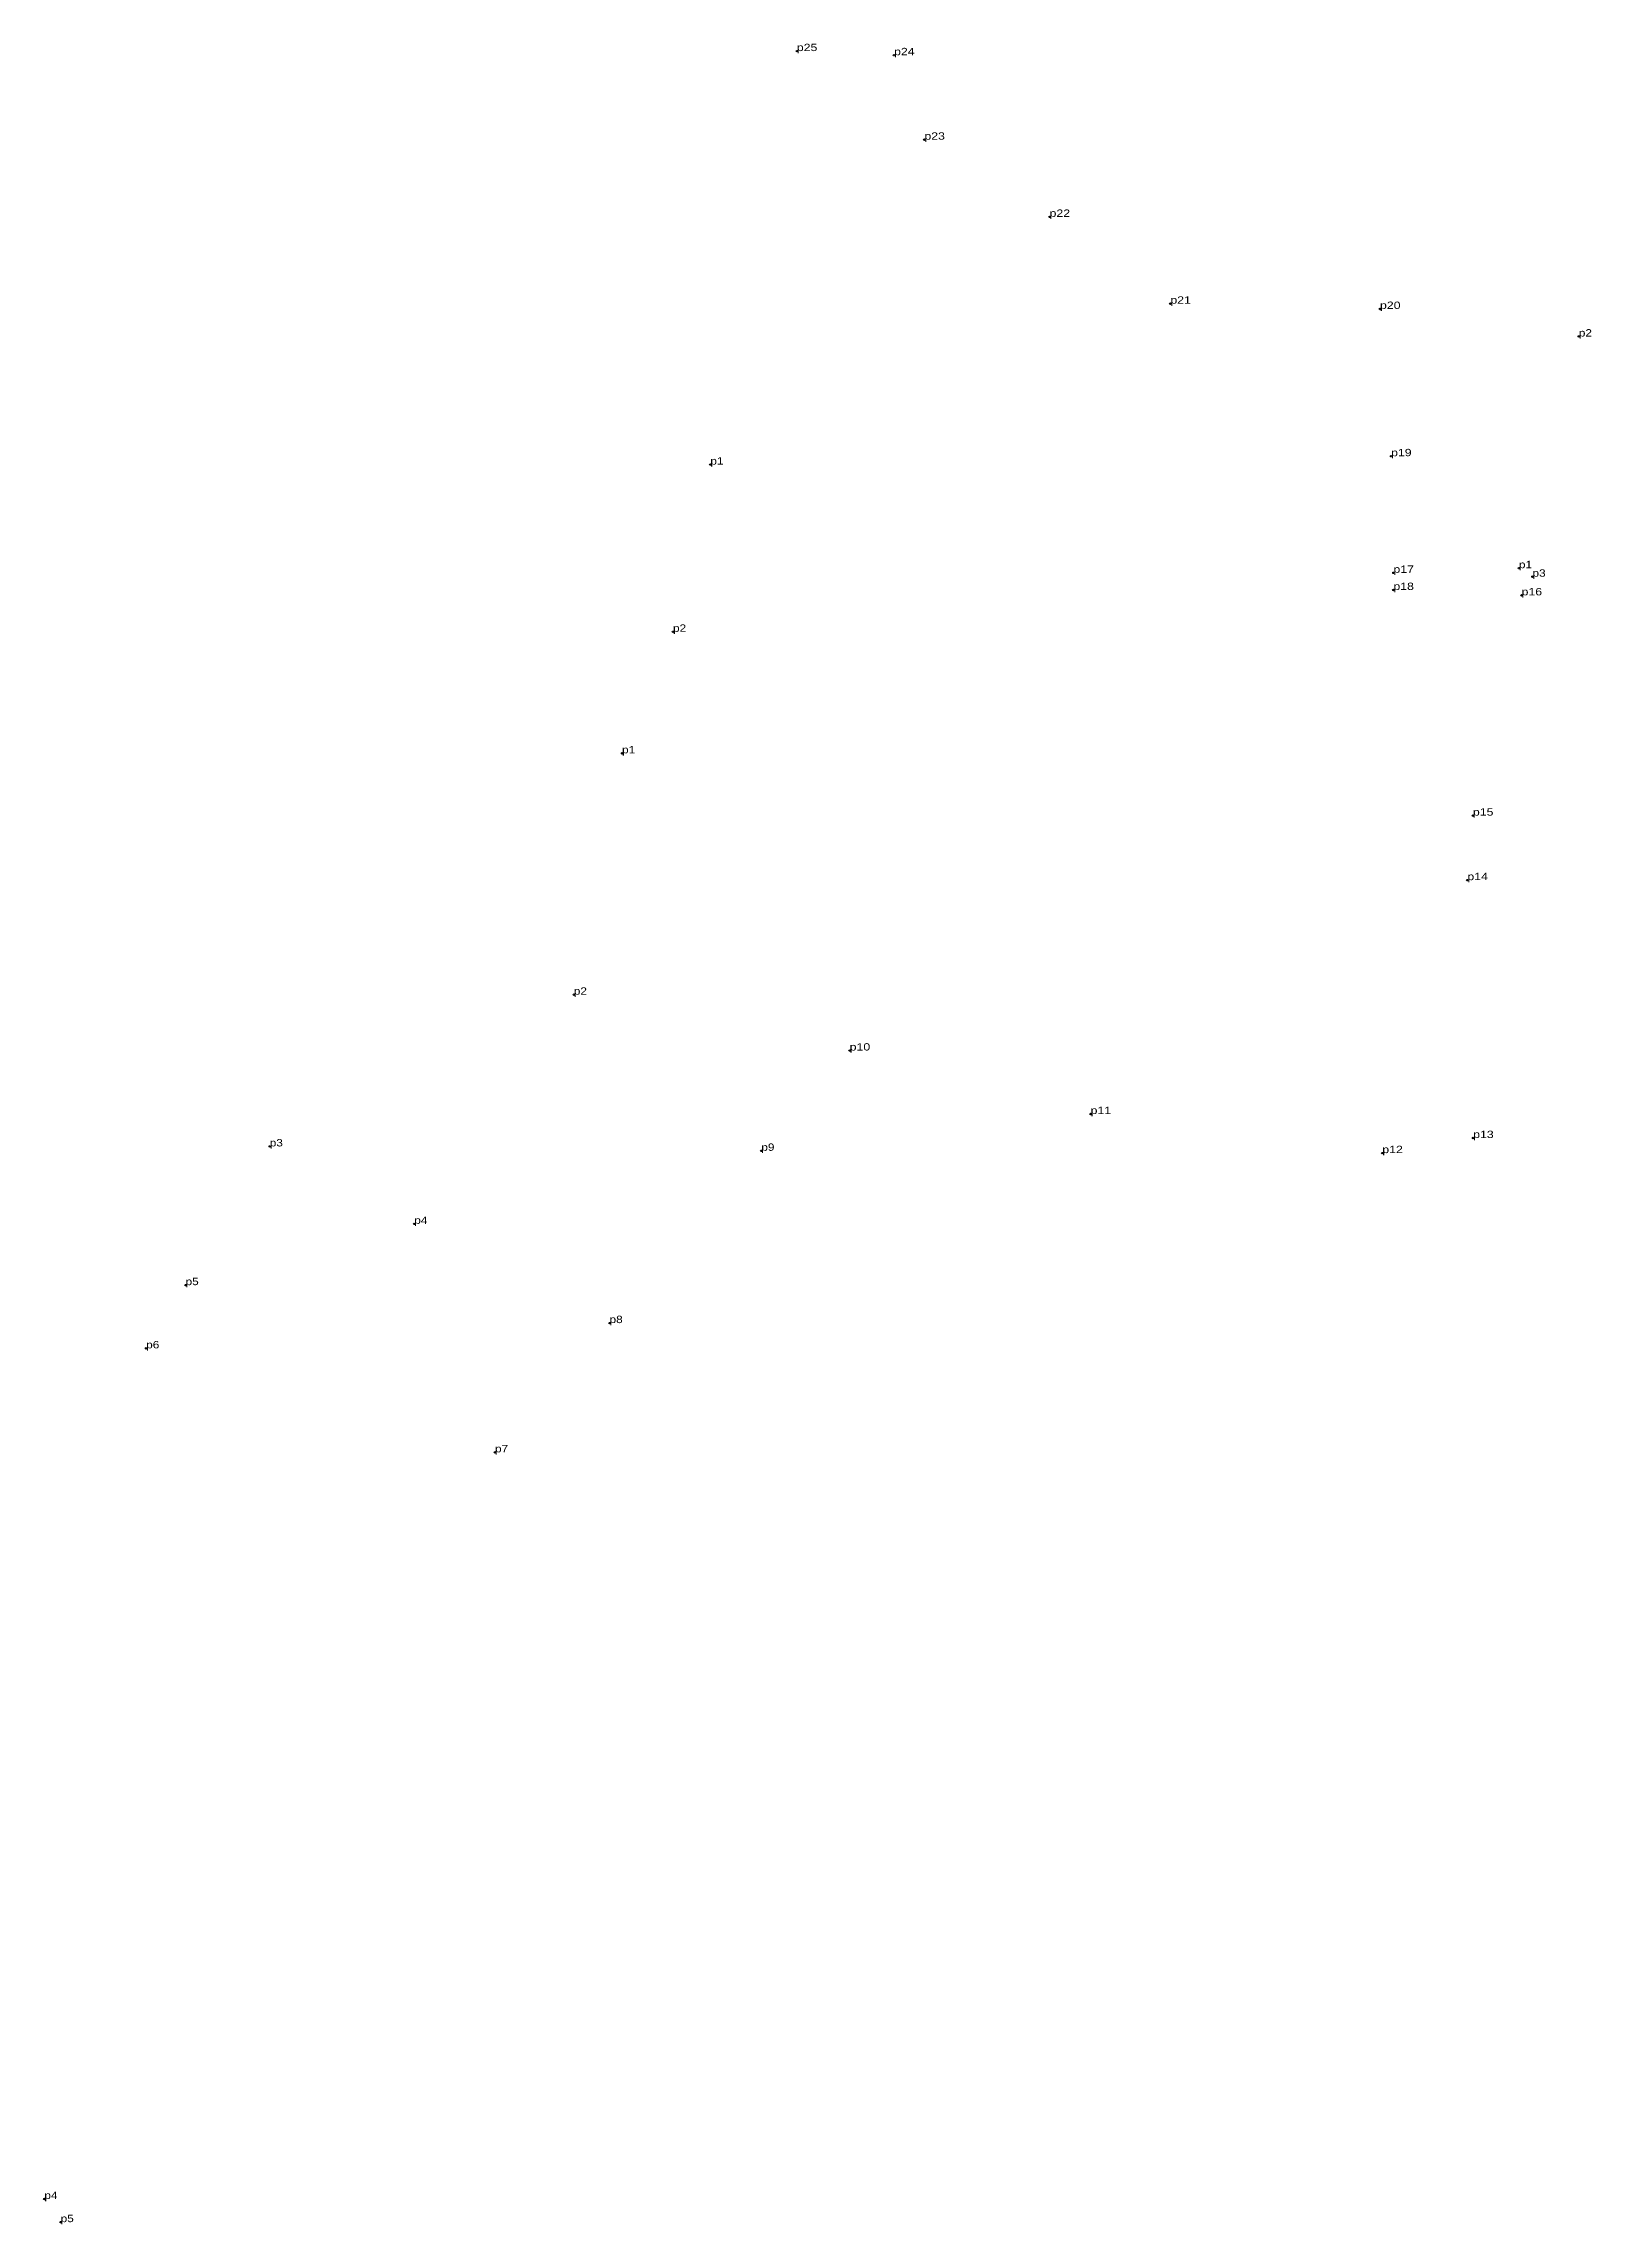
# Model space of a CAD drawing. Header units: metres. Extents: x 535752 to 552291, y 1835280 to 1841356.
# Drawn here: x 537232 to 537610, y 1838502 to 1839035 of the extents above; entities that cross this region are included whole.
import ezdxf

# ---------------------------------------------------------------- set-up
doc = ezdxf.new("R2010")
doc.units = ezdxf.units.M
doc.header["$LTSCALE"] = 0.72
doc.header["$PDMODE"] = 32
doc.header["$PDSIZE"] = 0.36
doc.layers.add('12', color=7, linetype='Continuous')
doc.layers.add('7', color=7, linetype='Continuous')

msp = doc.modelspace()

# ---------------------------------------------------------------- texts
at = {"layer": '12'}
for s, width, p in [('p25', 1.25, (537415.88, 1839032.77)), ('p24', 1.25, (537439.64, 1839031.76)), ('p23', 1.25, (537447.05, 1839011.11)), ('p22', 1.25, (537477.64, 1838992.25)), ('p21', 1.25, (537507.16, 1838971.03)), ('p20', 1.25, (537558.39, 1838969.74)), ('p2', 1.2, (537606.98, 1838963)), ('p1', 1.2, (537394.74, 1838931.7)), ('p19', 1.25, (537561.1, 1838933.74)), ('p17', 1.25, (537561.67, 1838905.23)), ('p1', 1.2, (537592.34, 1838906.37)), ('p3', 1.2, (537595.66, 1838904.28)), ('p18', 1.25, (537561.66, 1838901.05)), ('p16', 1.25, (537592.99, 1838899.72)), ('p2', 1.2, (537385.62, 1838890.82)), ('p1', 1.2, (537373.16, 1838861.1)), ('p15', 1.25, (537581.1, 1838845.89)), ('p14', 1.25, (537579.74, 1838830.11)), ('p2', 1.2, (537361.38, 1838802.11)), ('p10', 1.25, (537428.79, 1838788.46)), ('p11', 1.25, (537487.67, 1838772.94)), ('p3', 1.2, (537287.07, 1838765.02)), ('p9', 1.2, (537407.2, 1838763.95)), ('p13', 1.25, (537581.16, 1838767.07)), ('p12', 1.25, (537558.95, 1838763.39)), ('p4', 1.2, (537322.38, 1838746.08)), ('p5', 1.2, (537266.5, 1838731.11)), ('p8', 1.2, (537370.11, 1838721.84)), ('p6', 1.2, (537256.87, 1838715.66)), ('p7', 1.2, (537342.11, 1838690.24)), ('p4', 1.2, (537231.99, 1838507.72)), ('p5', 1.2, (537235.97, 1838502.07))]:
    msp.add_text(s, height=1.8, dxfattribs=dict(at, width=width)).set_placement(p)

# ---------------------------------------------------------------- linework, layer by layer
at = {"layer": '7'}
for p in [(537415.89, 1839032.77), (537439.64, 1839031.76), (537447.05, 1839011.11), (537477.64, 1838992.25), (537507.16, 1838971.03), (537558.39, 1838969.74), (537606.98, 1838963.01), (537394.74, 1838931.7), (537561.1, 1838933.74), (537561.67, 1838905.23), (537592.34, 1838906.37), (537595.66, 1838904.29), (537561.66, 1838901.05), (537592.99, 1838899.72), (537385.62, 1838890.82), (537373.17, 1838861.1), (537581.1, 1838845.89), (537579.74, 1838830.11), (537361.39, 1838802.11), (537428.79, 1838788.45), (537487.67, 1838772.94), (537581.16, 1838767.07), (537287.07, 1838765.02), (537407.2, 1838763.95), (537558.95, 1838763.39), (537322.38, 1838746.08), (537266.5, 1838731.11), (537370.11, 1838721.84), (537256.87, 1838715.66), (537342.11, 1838690.24), (537231.99, 1838507.72), (537235.97, 1838502.07)]:
    msp.add_point(p, dxfattribs=at)

msp.set_redraw_order([(e.dxf.handle, doc.entitydb.next_handle()) for e in msp.query("TEXT MTEXT ATTDEF DIMENSION ARC_DIMENSION")])  # texts and dimensions are drawn at this point

doc.saveas('drawing.dxf')
